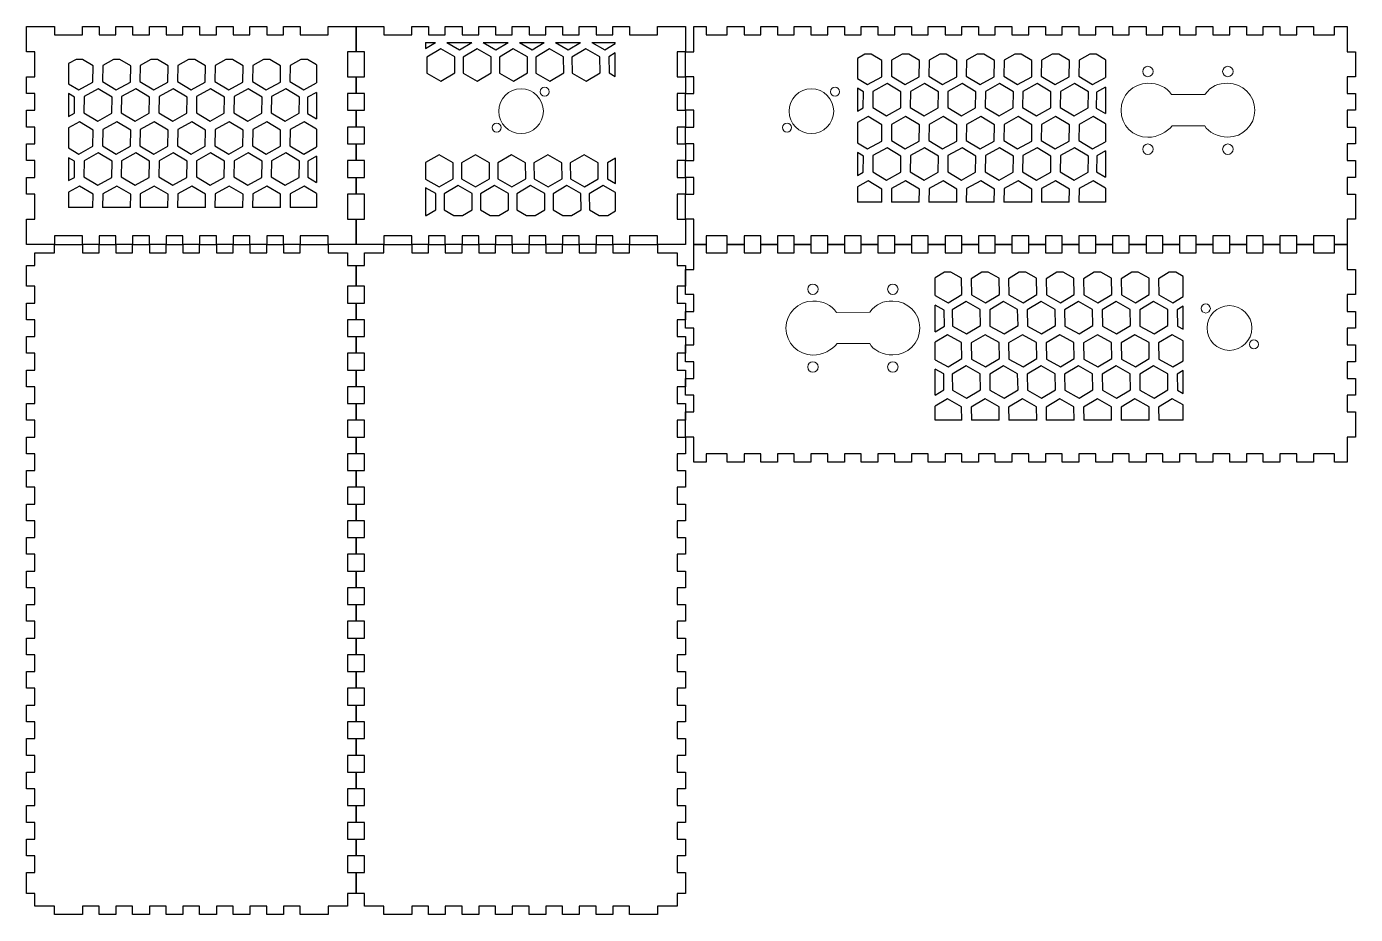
# Model space of a CAD drawing. Header units: inches. Extents: x 18 to 1367, y 18 to 919.
import ezdxf

# ---------------------------------------------------------------- set-up
doc = ezdxf.new("R2010")
doc.units = ezdxf.units.IN
doc.header["$MEASUREMENT"] = 0
doc.layers.add('Layer 1', color=7, linetype='Continuous')

# ---------------------------------------------------------------- blocks, each defined once
blk = doc.blocks.new('block 2')
at = {"layer": 'Layer 1', "color": 7, "lineweight": 30, "true_color": 0xffffff}
blk.add_lwpolyline([(18, 919.4), (46.3, 919.4), (46.3, 910.9), (74.7, 910.9), (74.7, 919.4), (91.7, 919.4), (91.7, 910.9), (108.7, 910.9), (108.7, 919.4), (125.7, 919.4), (125.7, 910.9), (142.7, 910.9), (142.7, 919.4), (159.7, 919.4), (159.7, 910.9), (176.7, 910.9), (176.7, 919.4), (193.7, 919.4), (193.7, 910.9), (210.8, 910.9), (210.8, 919.4), (227.8, 919.4), (227.8, 910.9), (244.8, 910.9), (244.8, 919.4), (261.8, 919.4), (261.8, 910.9), (278.8, 910.9), (278.8, 919.4), (295.8, 919.4), (295.8, 910.9), (324.1, 910.9), (324.1, 919.4), (352.5, 919.4), (352.5, 893.9), (344, 893.9), (344, 868.4), (352.5, 868.4), (352.5, 851.4), (344, 851.4), (344, 834.4), (352.5, 834.4), (352.5, 817.4), (344, 817.4), (344, 800.3), (352.5, 800.3), (352.5, 783.3), (344, 783.3), (344, 766.3), (352.5, 766.3), (352.5, 749.3), (344, 749.3), (344, 723.8), (352.5, 723.8), (352.5, 698.3), (324.1, 698.3), (324.1, 706.8), (295.8, 706.8), (295.8, 698.3), (278.8, 698.3), (278.8, 706.8), (261.8, 706.8), (261.8, 698.3), (244.8, 698.3), (244.8, 706.8), (227.8, 706.8), (227.8, 698.3), (210.8, 698.3), (210.8, 706.8), (193.7, 706.8), (193.7, 698.3), (176.7, 698.3), (176.7, 706.8), (159.7, 706.8), (159.7, 698.3), (142.7, 698.3), (142.7, 706.8), (125.7, 706.8), (125.7, 698.3), (108.7, 698.3), (108.7, 706.8), (91.7, 706.8), (91.7, 698.3), (74.7, 698.3), (74.7, 706.8), (46.3, 706.8), (46.3, 698.3), (18, 698.3), (18, 723.8), (26.5, 723.8), (26.5, 749.3), (18, 749.3), (18, 766.3), (26.5, 766.3), (26.5, 783.3), (18, 783.3), (18, 800.3), (26.5, 800.3), (26.5, 817.4), (18, 817.4), (18, 834.4), (26.5, 834.4), (26.5, 851.4), (18, 851.4), (18, 868.4), (26.5, 868.4), (26.5, 893.9), (18, 893.9), (18, 919.4)], dxfattribs=at)
blk = doc.blocks.new('block 3')
at = {"layer": 'Layer 1', "color": 7, "lineweight": 30, "true_color": 0xffffff}
blk.add_lwpolyline([(352.5, 919.4), (380.8, 919.4), (380.8, 910.9), (409.2, 910.9), (409.2, 919.4), (426.2, 919.4), (426.2, 910.9), (443.2, 910.9), (443.2, 919.4), (460.2, 919.4), (460.2, 910.9), (477.2, 910.9), (477.2, 919.4), (494.2, 919.4), (494.2, 910.9), (511.2, 910.9), (511.2, 919.4), (528.2, 919.4), (528.2, 910.9), (545.2, 910.9), (545.2, 919.4), (562.2, 919.4), (562.2, 910.9), (579.2, 910.9), (579.2, 919.4), (596.3, 919.4), (596.3, 910.9), (613.3, 910.9), (613.3, 919.4), (630.3, 919.4), (630.3, 910.9), (658.6, 910.9), (658.6, 919.4), (687, 919.4), (687, 893.9), (678.5, 893.9), (678.5, 868.4), (687, 868.4), (687, 851.4), (678.5, 851.4), (678.5, 834.4), (687, 834.4), (687, 817.4), (678.5, 817.4), (678.5, 800.3), (687, 800.3), (687, 783.3), (678.5, 783.3), (678.5, 766.3), (687, 766.3), (687, 749.3), (678.5, 749.3), (678.5, 723.8), (687, 723.8), (687, 698.3), (658.6, 698.3), (658.6, 706.8), (630.3, 706.8), (630.3, 698.3), (613.3, 698.3), (613.3, 706.8), (596.3, 706.8), (596.3, 698.3), (579.2, 698.3), (579.2, 706.8), (562.2, 706.8), (562.2, 698.3), (545.2, 698.3), (545.2, 706.8), (528.2, 706.8), (528.2, 698.3), (511.2, 698.3), (511.2, 706.8), (494.2, 706.8), (494.2, 698.3), (477.2, 698.3), (477.2, 706.8), (460.2, 706.8), (460.2, 698.3), (443.2, 698.3), (443.2, 706.8), (426.2, 706.8), (426.2, 698.3), (409.2, 698.3), (409.2, 706.8), (380.8, 706.8), (380.8, 698.3), (352.5, 698.3), (352.5, 723.8), (361, 723.8), (361, 749.3), (352.5, 749.3), (352.5, 766.3), (361, 766.3), (361, 783.3), (352.5, 783.3), (352.5, 800.3), (361, 800.3), (361, 817.4), (352.5, 817.4), (352.5, 834.4), (361, 834.4), (361, 851.4), (352.5, 851.4), (352.5, 868.4), (361, 868.4), (361, 893.9), (352.5, 893.9), (352.5, 919.4)], dxfattribs=at)
blk = doc.blocks.new('block 4')
at = {"layer": 'Layer 1', "color": 7, "lineweight": 30, "true_color": 0xffffff}
blk.add_lwpolyline([(695.5, 919.4), (708.2, 919.4), (708.2, 910.9), (729.5, 910.9), (729.5, 919.4), (746.5, 919.4), (746.5, 910.9), (763.5, 910.9), (763.5, 919.4), (780.5, 919.4), (780.5, 910.9), (797.5, 910.9), (797.5, 919.4), (814.5, 919.4), (814.5, 910.9), (831.5, 910.9), (831.5, 919.4), (848.5, 919.4), (848.5, 910.9), (865.5, 910.9), (865.5, 919.4), (882.5, 919.4), (882.5, 910.9), (899.6, 910.9), (899.6, 919.4), (916.6, 919.4), (916.6, 910.9), (933.6, 910.9), (933.6, 919.4), (950.6, 919.4), (950.6, 910.9), (967.6, 910.9), (967.6, 919.4), (984.6, 919.4), (984.6, 910.9), (1001.6, 910.9), (1001.6, 919.4), (1018.6, 919.4), (1018.6, 910.9), (1035.6, 910.9), (1035.6, 919.4), (1052.6, 919.4), (1052.6, 910.9), (1069.6, 910.9), (1069.6, 919.4), (1086.6, 919.4), (1086.6, 910.9), (1103.6, 910.9), (1103.6, 919.4), (1120.7, 919.4), (1120.7, 910.9), (1137.7, 910.9), (1137.7, 919.4), (1154.7, 919.4), (1154.7, 910.9), (1171.7, 910.9), (1171.7, 919.4), (1188.7, 919.4), (1188.7, 910.9), (1205.7, 910.9), (1205.7, 919.4), (1222.7, 919.4), (1222.7, 910.9), (1239.7, 910.9), (1239.7, 919.4), (1256.7, 919.4), (1256.7, 910.9), (1273.7, 910.9), (1273.7, 919.4), (1290.7, 919.4), (1290.7, 910.9), (1307.7, 910.9), (1307.7, 919.4), (1324.8, 919.4), (1324.8, 910.9), (1346, 910.9), (1346, 919.4), (1358.8, 919.4), (1358.8, 893.9), (1367.3, 893.9), (1367.3, 868.4), (1358.8, 868.4), (1358.8, 851.4), (1367.3, 851.4), (1367.3, 834.4), (1358.8, 834.4), (1358.8, 817.4), (1367.3, 817.4), (1367.3, 800.3), (1358.8, 800.3), (1358.8, 783.3), (1367.3, 783.3), (1367.3, 766.3), (1358.8, 766.3), (1358.8, 749.3), (1367.3, 749.3), (1367.3, 723.8), (1358.8, 723.8), (1358.8, 698.3), (1346, 698.3), (1346, 706.8), (1324.8, 706.8), (1324.8, 698.3), (1307.7, 698.3), (1307.7, 706.8), (1290.7, 706.8), (1290.7, 698.3), (1273.7, 698.3), (1273.7, 706.8), (1256.7, 706.8), (1256.7, 698.3), (1239.7, 698.3), (1239.7, 706.8), (1222.7, 706.8), (1222.7, 698.3), (1205.7, 698.3), (1205.7, 706.8), (1188.7, 706.8), (1188.7, 698.3), (1171.7, 698.3), (1171.7, 706.8), (1154.7, 706.8), (1154.7, 698.3), (1137.7, 698.3), (1137.7, 706.8), (1120.7, 706.8), (1120.7, 698.3), (1103.6, 698.3), (1103.6, 706.8), (1086.6, 706.8), (1086.6, 698.3), (1069.6, 698.3), (1069.6, 706.8), (1052.6, 706.8), (1052.6, 698.3), (1035.6, 698.3), (1035.6, 706.8), (1018.6, 706.8), (1018.6, 698.3), (1001.6, 698.3), (1001.6, 706.8), (984.6, 706.8), (984.6, 698.3), (967.6, 698.3), (967.6, 706.8), (950.6, 706.8), (950.6, 698.3), (933.6, 698.3), (933.6, 706.8), (916.6, 706.8), (916.6, 698.3), (899.6, 698.3), (899.6, 706.8), (882.5, 706.8), (882.5, 698.3), (865.5, 698.3), (865.5, 706.8), (848.5, 706.8), (848.5, 698.3), (831.5, 698.3), (831.5, 706.8), (814.5, 706.8), (814.5, 698.3), (797.5, 698.3), (797.5, 706.8), (780.5, 706.8), (780.5, 698.3), (763.5, 698.3), (763.5, 706.8), (746.5, 706.8), (746.5, 698.3), (729.5, 698.3), (729.5, 706.8), (708.2, 706.8), (708.2, 698.3), (695.5, 698.3), (695.5, 723.8), (687, 723.8), (687, 749.3), (695.5, 749.3), (695.5, 766.3), (687, 766.3), (687, 783.3), (695.5, 783.3), (695.5, 800.3), (687, 800.3), (687, 817.4), (695.5, 817.4), (695.5, 834.4), (687, 834.4), (687, 851.4), (695.5, 851.4), (695.5, 868.4), (687, 868.4), (687, 893.9), (695.5, 893.9), (695.5, 919.4)], dxfattribs=at)
blk = doc.blocks.new('block 5')
at = {"layer": 'Layer 1', "color": 7, "lineweight": 30, "true_color": 0xffffff}
blk.add_lwpolyline([(695.5, 698.3), (708.2, 698.3), (708.2, 689.8), (729.5, 689.8), (729.5, 698.3), (746.5, 698.3), (746.5, 689.8), (763.5, 689.8), (763.5, 698.3), (780.5, 698.3), (780.5, 689.8), (797.5, 689.8), (797.5, 698.3), (814.5, 698.3), (814.5, 689.8), (831.5, 689.8), (831.5, 698.3), (848.5, 698.3), (848.5, 689.8), (865.5, 689.8), (865.5, 698.3), (882.5, 698.3), (882.5, 689.8), (899.6, 689.8), (899.6, 698.3), (916.6, 698.3), (916.6, 689.8), (933.6, 689.8), (933.6, 698.3), (950.6, 698.3), (950.6, 689.8), (967.6, 689.8), (967.6, 698.3), (984.6, 698.3), (984.6, 689.8), (1001.6, 689.8), (1001.6, 698.3), (1018.6, 698.3), (1018.6, 689.8), (1035.6, 689.8), (1035.6, 698.3), (1052.6, 698.3), (1052.6, 689.8), (1069.6, 689.8), (1069.6, 698.3), (1086.6, 698.3), (1086.6, 689.8), (1103.6, 689.8), (1103.6, 698.3), (1120.7, 698.3), (1120.7, 689.8), (1137.7, 689.8), (1137.7, 698.3), (1154.7, 698.3), (1154.7, 689.8), (1171.7, 689.8), (1171.7, 698.3), (1188.7, 698.3), (1188.7, 689.8), (1205.7, 689.8), (1205.7, 698.3), (1222.7, 698.3), (1222.7, 689.8), (1239.7, 689.8), (1239.7, 698.3), (1256.7, 698.3), (1256.7, 689.8), (1273.7, 689.8), (1273.7, 698.3), (1290.7, 698.3), (1290.7, 689.8), (1307.7, 689.8), (1307.7, 698.3), (1324.8, 698.3), (1324.8, 689.8), (1346, 689.8), (1346, 698.3), (1358.8, 698.3), (1358.8, 672.8), (1367.3, 672.8), (1367.3, 647.3), (1358.8, 647.3), (1358.8, 630.2), (1367.3, 630.2), (1367.3, 613.2), (1358.8, 613.2), (1358.8, 596.2), (1367.3, 596.2), (1367.3, 579.2), (1358.8, 579.2), (1358.8, 562.2), (1367.3, 562.2), (1367.3, 545.2), (1358.8, 545.2), (1358.8, 528.2), (1367.3, 528.2), (1367.3, 502.7), (1358.8, 502.7), (1358.8, 477.2), (1346, 477.2), (1346, 485.7), (1324.8, 485.7), (1324.8, 477.2), (1307.7, 477.2), (1307.7, 485.7), (1290.7, 485.7), (1290.7, 477.2), (1273.7, 477.2), (1273.7, 485.7), (1256.7, 485.7), (1256.7, 477.2), (1239.7, 477.2), (1239.7, 485.7), (1222.7, 485.7), (1222.7, 477.2), (1205.7, 477.2), (1205.7, 485.7), (1188.7, 485.7), (1188.7, 477.2), (1171.7, 477.2), (1171.7, 485.7), (1154.7, 485.7), (1154.7, 477.2), (1137.7, 477.2), (1137.7, 485.7), (1120.7, 485.7), (1120.7, 477.2), (1103.6, 477.2), (1103.6, 485.7), (1086.6, 485.7), (1086.6, 477.2), (1069.6, 477.2), (1069.6, 485.7), (1052.6, 485.7), (1052.6, 477.2), (1035.6, 477.2), (1035.6, 485.7), (1018.6, 485.7), (1018.6, 477.2), (1001.6, 477.2), (1001.6, 485.7), (984.6, 485.7), (984.6, 477.2), (967.6, 477.2), (967.6, 485.7), (950.6, 485.7), (950.6, 477.2), (933.6, 477.2), (933.6, 485.7), (916.6, 485.7), (916.6, 477.2), (899.6, 477.2), (899.6, 485.7), (882.5, 485.7), (882.5, 477.2), (865.5, 477.2), (865.5, 485.7), (848.5, 485.7), (848.5, 477.2), (831.5, 477.2), (831.5, 485.7), (814.5, 485.7), (814.5, 477.2), (797.5, 477.2), (797.5, 485.7), (780.5, 485.7), (780.5, 477.2), (763.5, 477.2), (763.5, 485.7), (746.5, 485.7), (746.5, 477.2), (729.5, 477.2), (729.5, 485.7), (708.2, 485.7), (708.2, 477.2), (695.5, 477.2), (695.5, 502.7), (687, 502.7), (687, 528.2), (695.5, 528.2), (695.5, 545.2), (687, 545.2), (687, 562.2), (695.5, 562.2), (695.5, 579.2), (687, 579.2), (687, 596.2), (695.5, 596.2), (695.5, 613.2), (687, 613.2), (687, 630.2), (695.5, 630.2), (695.5, 647.3), (687, 647.3), (687, 672.8), (695.5, 672.8), (695.5, 698.3)], dxfattribs=at)
blk = doc.blocks.new('block 6')
at = {"layer": 'Layer 1', "color": 7, "lineweight": 30, "true_color": 0xffffff}
blk.add_lwpolyline([(26.5, 689.8), (46.3, 689.8), (46.3, 698.3), (74.7, 698.3), (74.7, 689.8), (91.7, 689.8), (91.7, 698.3), (108.7, 698.3), (108.7, 689.8), (125.7, 689.8), (125.7, 698.3), (142.7, 698.3), (142.7, 689.8), (159.7, 689.8), (159.7, 698.3), (176.7, 698.3), (176.7, 689.8), (193.7, 689.8), (193.7, 698.3), (210.8, 698.3), (210.8, 689.8), (227.8, 689.8), (227.8, 698.3), (244.8, 698.3), (244.8, 689.8), (261.8, 689.8), (261.8, 698.3), (278.8, 698.3), (278.8, 689.8), (295.8, 689.8), (295.8, 698.3), (324.1, 698.3), (324.1, 689.8), (344, 689.8), (344, 677), (352.5, 677), (352.5, 655.8), (344, 655.8), (344, 638.7), (352.5, 638.7), (352.5, 621.7), (344, 621.7), (344, 604.7), (352.5, 604.7), (352.5, 587.7), (344, 587.7), (344, 570.7), (352.5, 570.7), (352.5, 553.7), (344, 553.7), (344, 536.7), (352.5, 536.7), (352.5, 519.7), (344, 519.7), (344, 502.7), (352.5, 502.7), (352.5, 485.7), (344, 485.7), (344, 468.7), (352.5, 468.7), (352.5, 451.7), (344, 451.7), (344, 434.7), (352.5, 434.7), (352.5, 417.6), (344, 417.6), (344, 400.6), (352.5, 400.6), (352.5, 383.6), (344, 383.6), (344, 366.6), (352.5, 366.6), (352.5, 349.6), (344, 349.6), (344, 332.6), (352.5, 332.6), (352.5, 315.6), (344, 315.6), (344, 298.6), (352.5, 298.6), (352.5, 281.6), (344, 281.6), (344, 264.6), (352.5, 264.6), (352.5, 247.6), (344, 247.6), (344, 230.6), (352.5, 230.6), (352.5, 213.6), (344, 213.6), (344, 196.5), (352.5, 196.5), (352.5, 179.5), (344, 179.5), (344, 162.5), (352.5, 162.5), (352.5, 145.5), (344, 145.5), (344, 128.5), (352.5, 128.5), (352.5, 111.5), (344, 111.5), (344, 94.5), (352.5, 94.5), (352.5, 77.5), (344, 77.5), (344, 60.5), (352.5, 60.5), (352.5, 39.2), (344, 39.2), (344, 26.5), (324.1, 26.5), (324.1, 18), (295.8, 18), (295.8, 26.5), (278.8, 26.5), (278.8, 18), (261.8, 18), (261.8, 26.5), (244.8, 26.5), (244.8, 18), (227.8, 18), (227.8, 26.5), (210.8, 26.5), (210.8, 18), (193.7, 18), (193.7, 26.5), (176.7, 26.5), (176.7, 18), (159.7, 18), (159.7, 26.5), (142.7, 26.5), (142.7, 18), (125.7, 18), (125.7, 26.5), (108.7, 26.5), (108.7, 18), (91.7, 18), (91.7, 26.5), (74.7, 26.5), (74.7, 18), (46.3, 18), (46.3, 26.5), (26.5, 26.5), (26.5, 39.2), (18, 39.2), (18, 60.5), (26.5, 60.5), (26.5, 77.5), (18, 77.5), (18, 94.5), (26.5, 94.5), (26.5, 111.5), (18, 111.5), (18, 128.5), (26.5, 128.5), (26.5, 145.5), (18, 145.5), (18, 162.5), (26.5, 162.5), (26.5, 179.5), (18, 179.5), (18, 196.5), (26.5, 196.5), (26.5, 213.6), (18, 213.6), (18, 230.6), (26.5, 230.6), (26.5, 247.6), (18, 247.6), (18, 264.6), (26.5, 264.6), (26.5, 281.6), (18, 281.6), (18, 298.6), (26.5, 298.6), (26.5, 315.6), (18, 315.6), (18, 332.6), (26.5, 332.6), (26.5, 349.6), (18, 349.6), (18, 366.6), (26.5, 366.6), (26.5, 383.6), (18, 383.6), (18, 400.6), (26.5, 400.6), (26.5, 417.6), (18, 417.6), (18, 434.7), (26.5, 434.7), (26.5, 451.7), (18, 451.7), (18, 468.7), (26.5, 468.7), (26.5, 485.7), (18, 485.7), (18, 502.7), (26.5, 502.7), (26.5, 519.7), (18, 519.7), (18, 536.7), (26.5, 536.7), (26.5, 553.7), (18, 553.7), (18, 570.7), (26.5, 570.7), (26.5, 587.7), (18, 587.7), (18, 604.7), (26.5, 604.7), (26.5, 621.7), (18, 621.7), (18, 638.7), (26.5, 638.7), (26.5, 655.8), (18, 655.8), (18, 677), (26.5, 677), (26.5, 689.8)], dxfattribs=at)
blk = doc.blocks.new('block 7')
at = {"layer": 'Layer 1', "color": 7, "lineweight": 30, "true_color": 0xffffff}
blk.add_lwpolyline([(361, 689.8), (380.8, 689.8), (380.8, 698.3), (409.2, 698.3), (409.2, 689.8), (426.2, 689.8), (426.2, 698.3), (443.2, 698.3), (443.2, 689.8), (460.2, 689.8), (460.2, 698.3), (477.2, 698.3), (477.2, 689.8), (494.2, 689.8), (494.2, 698.3), (511.2, 698.3), (511.2, 689.8), (528.2, 689.8), (528.2, 698.3), (545.2, 698.3), (545.2, 689.8), (562.2, 689.8), (562.2, 698.3), (579.2, 698.3), (579.2, 689.8), (596.3, 689.8), (596.3, 698.3), (613.3, 698.3), (613.3, 689.8), (630.3, 689.8), (630.3, 698.3), (658.6, 698.3), (658.6, 689.8), (678.5, 689.8), (678.5, 677), (687, 677), (687, 655.8), (678.5, 655.8), (678.5, 638.7), (687, 638.7), (687, 621.7), (678.5, 621.7), (678.5, 604.7), (687, 604.7), (687, 587.7), (678.5, 587.7), (678.5, 570.7), (687, 570.7), (687, 553.7), (678.5, 553.7), (678.5, 536.7), (687, 536.7), (687, 519.7), (678.5, 519.7), (678.5, 502.7), (687, 502.7), (687, 485.7), (678.5, 485.7), (678.5, 468.7), (687, 468.7), (687, 451.7), (678.5, 451.7), (678.5, 434.7), (687, 434.7), (687, 417.6), (678.5, 417.6), (678.5, 400.6), (687, 400.6), (687, 383.6), (678.5, 383.6), (678.5, 366.6), (687, 366.6), (687, 349.6), (678.5, 349.6), (678.5, 332.6), (687, 332.6), (687, 315.6), (678.5, 315.6), (678.5, 298.6), (687, 298.6), (687, 281.6), (678.5, 281.6), (678.5, 264.6), (687, 264.6), (687, 247.6), (678.5, 247.6), (678.5, 230.6), (687, 230.6), (687, 213.6), (678.5, 213.6), (678.5, 196.5), (687, 196.5), (687, 179.5), (678.5, 179.5), (678.5, 162.5), (687, 162.5), (687, 145.5), (678.5, 145.5), (678.5, 128.5), (687, 128.5), (687, 111.5), (678.5, 111.5), (678.5, 94.5), (687, 94.5), (687, 77.5), (678.5, 77.5), (678.5, 60.5), (687, 60.5), (687, 39.2), (678.5, 39.2), (678.5, 26.5), (658.6, 26.5), (658.6, 18), (630.3, 18), (630.3, 26.5), (613.3, 26.5), (613.3, 18), (596.3, 18), (596.3, 26.5), (579.2, 26.5), (579.2, 18), (562.2, 18), (562.2, 26.5), (545.2, 26.5), (545.2, 18), (528.2, 18), (528.2, 26.5), (511.2, 26.5), (511.2, 18), (494.2, 18), (494.2, 26.5), (477.2, 26.5), (477.2, 18), (460.2, 18), (460.2, 26.5), (443.2, 26.5), (443.2, 18), (426.2, 18), (426.2, 26.5), (409.2, 26.5), (409.2, 18), (380.8, 18), (380.8, 26.5), (361, 26.5), (361, 39.2), (352.5, 39.2), (352.5, 60.5), (361, 60.5), (361, 77.5), (352.5, 77.5), (352.5, 94.5), (361, 94.5), (361, 111.5), (352.5, 111.5), (352.5, 128.5), (361, 128.5), (361, 145.5), (352.5, 145.5), (352.5, 162.5), (361, 162.5), (361, 179.5), (352.5, 179.5), (352.5, 196.5), (361, 196.5), (361, 213.6), (352.5, 213.6), (352.5, 230.6), (361, 230.6), (361, 247.6), (352.5, 247.6), (352.5, 264.6), (361, 264.6), (361, 281.6), (352.5, 281.6), (352.5, 298.6), (361, 298.6), (361, 315.6), (352.5, 315.6), (352.5, 332.6), (361, 332.6), (361, 349.6), (352.5, 349.6), (352.5, 366.6), (361, 366.6), (361, 383.6), (352.5, 383.6), (352.5, 400.6), (361, 400.6), (361, 417.6), (352.5, 417.6), (352.5, 434.7), (361, 434.7), (361, 451.7), (352.5, 451.7), (352.5, 468.7), (361, 468.7), (361, 485.7), (352.5, 485.7), (352.5, 502.7), (361, 502.7), (361, 519.7), (352.5, 519.7), (352.5, 536.7), (361, 536.7), (361, 553.7), (352.5, 553.7), (352.5, 570.7), (361, 570.7), (361, 587.7), (352.5, 587.7), (352.5, 604.7), (361, 604.7), (361, 621.7), (352.5, 621.7), (352.5, 638.7), (361, 638.7), (361, 655.8), (352.5, 655.8), (352.5, 677), (361, 677), (361, 689.8)], dxfattribs=at)
blk = doc.blocks.new('block 8')
at = {"layer": 'Layer 1', "lineweight": 0}
for points, knots in [([(816.5, 658), (819.4, 658), (821.8, 655.6), (821.8, 652.7), (821.8, 649.8), (819.4, 647.4), (816.5, 647.4), (813.6, 647.4), (811.2, 649.8), (811.2, 652.7), (811.2, 655.6), (813.6, 658), (816.5, 658)], [0, 0, 0, 0, 1, 1, 1, 2, 2, 2, 3, 3, 3, 4, 4, 4, 4]), ([(897.6, 658), (900.5, 658), (902.9, 655.6), (902.9, 652.7), (902.9, 649.8), (900.5, 647.4), (897.6, 647.4), (894.7, 647.4), (892.3, 649.8), (892.3, 652.7), (892.3, 655.6), (894.7, 658), (897.6, 658)], [0, 0, 0, 0, 1, 1, 1, 2, 2, 2, 3, 3, 3, 4, 4, 4, 4]), ([(897.6, 640.7), (887.6, 640.7), (880.9, 638.4), (874.3, 629.4), (874.3, 629.4), (840.3, 629.2), (840.3, 629.2), (835.5, 637.1), (826.4, 640.7), (816.5, 640.7), (801.4, 640.7), (789.1, 628.4), (789.1, 613.3), (789.1, 598.2), (801.4, 585.9), (816.5, 585.9), (826.5, 585.9), (835.8, 591.2), (841.1, 597.5), (841.1, 597.5), (874.1, 597.5), (874.1, 597.5), (877.4, 591.1), (887.7, 586), (897.6, 586), (912.7, 586), (925, 598.3), (925, 613.4), (925, 628.4), (912.8, 640.7), (897.6, 640.7)], [0, 0, 0, 0, 1, 1, 1, 2, 2, 2, 3, 3, 3, 4, 4, 4, 5, 5, 5, 6, 6, 6, 7, 7, 7, 8, 8, 8, 9, 9, 9, 10, 10, 10, 10]), ([(816.5, 579.1), (819.4, 579.1), (821.8, 576.7), (821.8, 573.8), (821.8, 570.9), (819.4, 568.5), (816.5, 568.5), (813.6, 568.5), (811.2, 570.9), (811.2, 573.8), (811.2, 576.7), (813.6, 579.1), (816.5, 579.1)], [0, 0, 0, 0, 1, 1, 1, 2, 2, 2, 3, 3, 3, 4, 4, 4, 4]), ([(897.6, 579.1), (900.5, 579.1), (902.9, 576.7), (902.9, 573.8), (902.9, 570.9), (900.5, 568.5), (897.6, 568.5), (894.7, 568.5), (892.3, 570.9), (892.3, 573.8), (892.3, 576.7), (894.7, 579.1), (897.6, 579.1)], [0, 0, 0, 0, 1, 1, 1, 2, 2, 2, 3, 3, 3, 4, 4, 4, 4])]:
    blk.add_open_spline(points, degree=3, knots=knots, dxfattribs=at)
blk = doc.blocks.new('block 9')
at = {"layer": 'Layer 1', "lineweight": 0}
for points, knots in [([(1156.6, 879.1), (1159.5, 879.1), (1161.9, 876.7), (1161.9, 873.8), (1161.9, 870.9), (1159.5, 868.5), (1156.6, 868.5), (1153.7, 868.5), (1151.3, 870.9), (1151.3, 873.8), (1151.3, 876.7), (1153.7, 879.1), (1156.6, 879.1)], [0, 0, 0, 0, 1, 1, 1, 2, 2, 2, 3, 3, 3, 4, 4, 4, 4]), ([(1237.8, 879.1), (1240.7, 879.1), (1243.1, 876.7), (1243.1, 873.8), (1243.1, 870.9), (1240.7, 868.5), (1237.8, 868.5), (1234.9, 868.5), (1232.5, 870.9), (1232.5, 873.8), (1232.5, 876.7), (1234.9, 879.1), (1237.8, 879.1)], [0, 0, 0, 0, 1, 1, 1, 2, 2, 2, 3, 3, 3, 4, 4, 4, 4]), ([(1237.8, 861.8), (1227.8, 861.8), (1221.1, 859.5), (1214.5, 850.5), (1214.5, 850.5), (1180.5, 850.3), (1180.5, 850.3), (1175.7, 858.2), (1166.6, 861.8), (1156.7, 861.8), (1141.6, 861.8), (1129.3, 849.5), (1129.3, 834.4), (1129.3, 819.3), (1141.6, 807), (1156.7, 807), (1166.7, 807), (1176, 812.3), (1181.3, 818.6), (1181.3, 818.6), (1214.3, 818.6), (1214.3, 818.6), (1217.6, 812.2), (1227.9, 807.1), (1237.8, 807.1), (1252.9, 807.1), (1265.2, 819.4), (1265.2, 834.5), (1265.2, 849.5), (1252.9, 861.8), (1237.8, 861.8)], [0, 0, 0, 0, 1, 1, 1, 2, 2, 2, 3, 3, 3, 4, 4, 4, 5, 5, 5, 6, 6, 6, 7, 7, 7, 8, 8, 8, 9, 9, 9, 10, 10, 10, 10]), ([(1156.6, 800.2), (1159.5, 800.2), (1161.9, 797.8), (1161.9, 794.9), (1161.9, 792), (1159.5, 789.6), (1156.6, 789.6), (1153.7, 789.6), (1151.3, 792), (1151.3, 794.9), (1151.3, 797.8), (1153.7, 800.2), (1156.6, 800.2)], [0, 0, 0, 0, 1, 1, 1, 2, 2, 2, 3, 3, 3, 4, 4, 4, 4]), ([(1237.8, 800.2), (1240.7, 800.2), (1243.1, 797.8), (1243.1, 794.9), (1243.1, 792), (1240.7, 789.6), (1237.8, 789.6), (1234.9, 789.6), (1232.5, 792), (1232.5, 794.9), (1232.5, 797.8), (1234.9, 800.2), (1237.8, 800.2)], [0, 0, 0, 0, 1, 1, 1, 2, 2, 2, 3, 3, 3, 4, 4, 4, 4])]:
    blk.add_open_spline(points, degree=3, knots=knots, dxfattribs=at)
blk = doc.blocks.new('block 10')
at = {"layer": 'Layer 1', "lineweight": 0}
for points in [[(1215.4, 637.8), (1217.9, 637.8), (1220, 635.7), (1220, 633.2), (1220, 630.7), (1217.9, 628.6), (1215.4, 628.6), (1212.9, 628.6), (1210.8, 630.7), (1210.8, 633.2), (1210.8, 635.7), (1212.9, 637.8), (1215.4, 637.8)], [(1239.4, 636.1), (1251.9, 636.1), (1262.1, 625.9), (1262.1, 613.4), (1262.1, 600.9), (1251.9, 590.7), (1239.4, 590.7), (1226.9, 590.7), (1216.7, 600.9), (1216.7, 613.4), (1216.7, 625.9), (1226.9, 636.1), (1239.4, 636.1)], [(1264.2, 601.4), (1266.7, 601.4), (1268.8, 599.3), (1268.8, 596.8), (1268.8, 594.3), (1266.7, 592.2), (1264.2, 592.2), (1261.7, 592.2), (1259.6, 594.3), (1259.6, 596.8), (1259.6, 599.3), (1261.7, 601.4), (1264.2, 601.4)]]:
    blk.add_open_spline(points, degree=3, knots=[0, 0, 0, 0, 1, 1, 1, 2, 2, 2, 3, 3, 3, 4, 4, 4, 4], dxfattribs=at)
blk = doc.blocks.new('block 11')
at = {"layer": 'Layer 1', "lineweight": 0}
for points in [[(814.9, 856.2), (827.4, 856.2), (837.6, 846), (837.6, 833.5), (837.6, 821), (827.4, 810.8), (814.9, 810.8), (802.4, 810.8), (792.2, 821), (792.2, 833.5), (792.2, 846), (802.4, 856.2), (814.9, 856.2)], [(838.9, 857.9), (841.4, 857.9), (843.5, 855.8), (843.5, 853.3), (843.5, 850.8), (841.4, 848.7), (838.9, 848.7), (836.4, 848.7), (834.3, 850.8), (834.3, 853.3), (834.3, 855.8), (836.4, 857.9), (838.9, 857.9)], [(790.2, 821.5), (792.7, 821.5), (794.8, 819.4), (794.8, 816.9), (794.8, 814.4), (792.7, 812.3), (790.2, 812.3), (787.7, 812.3), (785.6, 814.4), (785.6, 816.9), (785.6, 819.4), (787.7, 821.5), (790.2, 821.5)]]:
    blk.add_open_spline(points, degree=3, knots=[0, 0, 0, 0, 1, 1, 1, 2, 2, 2, 3, 3, 3, 4, 4, 4, 4], dxfattribs=at)
blk = doc.blocks.new('block 12')
at = {"layer": 'Layer 1', "lineweight": 0}
for points in [[(520.1, 856.2), (532.6, 856.2), (542.8, 846), (542.8, 833.5), (542.8, 821), (532.6, 810.8), (520.1, 810.8), (507.6, 810.8), (497.4, 821), (497.4, 833.5), (497.4, 846), (507.6, 856.2), (520.1, 856.2)], [(544.1, 857.9), (546.6, 857.9), (548.7, 855.8), (548.7, 853.3), (548.7, 850.8), (546.6, 848.7), (544.1, 848.7), (541.6, 848.7), (539.5, 850.8), (539.5, 853.3), (539.5, 855.8), (541.6, 857.9), (544.1, 857.9)], [(495.4, 821.5), (497.9, 821.5), (500, 819.4), (500, 816.9), (500, 814.4), (497.9, 812.3), (495.4, 812.3), (492.9, 812.3), (490.8, 814.4), (490.8, 816.9), (490.8, 819.4), (492.9, 821.5), (495.4, 821.5)]]:
    blk.add_open_spline(points, degree=3, knots=[0, 0, 0, 0, 1, 1, 1, 2, 2, 2, 3, 3, 3, 4, 4, 4, 4], dxfattribs=at)
blk = doc.blocks.new('block 13')
at = {"layer": 'Layer 1', "color": 7, "lineweight": 25, "true_color": 0xffffff}
for points in [[(950, 669.9), (940.5, 664.3)], [(940.5, 646.3), (940.5, 664.3)], [(956.5, 669.9), (950, 669.9)], [(967.4, 663.9), (956.5, 669.9)], [(967.7, 647.5), (967.4, 663.9)], [(988, 669.9), (977, 663.4)], [(977, 663.4), (977.4, 647)], [(994.5, 669.9), (988, 669.9)], [(1005.5, 663.9), (994.5, 669.9)], [(1005.8, 647.5), (1005.5, 663.9)], [(1026, 669.9), (1015.2, 663.4)], [(1015.2, 663.4), (1015.5, 647)], [(1032.7, 669.9), (1026, 669.9)], [(1043.5, 663.9), (1032.7, 669.9)], [(1043.8, 647.5), (1043.5, 663.9)], [(1064.2, 669.9), (1053.3, 663.4)], [(1053.3, 663.4), (1053.5, 647)], [(1070.7, 669.9), (1064.2, 669.9)], [(1081.5, 663.9), (1070.7, 669.9)], [(1081.8, 647.5), (1081.5, 663.9)], [(1102.2, 669.9), (1091.3, 663.4)], [(1091.3, 663.4), (1091.5, 647)], [(1108.8, 669.9), (1102.2, 669.9)], [(1119.7, 663.9), (1108.8, 669.9)], [(1119.9, 647.5), (1119.7, 663.9)], [(1140.3, 669.9), (1129.3, 663.4)], [(1129.3, 663.4), (1129.7, 647)], [(1146.8, 669.9), (1140.3, 669.9)], [(1157.8, 663.9), (1146.8, 669.9)], [(1157.9, 647.5), (1157.8, 663.9)], [(1178.3, 669.9), (1167.4, 663.4)], [(1167.4, 663.4), (1167.8, 647)], [(1184.8, 669.9), (1178.3, 669.9)], [(1192.4, 665.7), (1184.8, 669.9)], [(1192.4, 645.3), (1192.4, 665.7)], [(940.5, 646.3), (953.7, 639.1)], [(949.7, 631.5), (940.5, 636.5)], [(940.5, 609.6), (940.5, 636.5)], [(953.7, 639.1), (967.7, 647.5)], [(972, 640.2), (957.9, 631.7)], [(986.3, 632.2), (972, 640.2)], [(977.4, 647), (991.7, 639.1)], [(991.7, 639.1), (1005.8, 647.5)], [(1010, 640.2), (996, 631.7)], [(1024.3, 632.2), (1010, 640.2)], [(1015.5, 647), (1029.8, 639.1)], [(1029.8, 639.1), (1043.8, 647.5)], [(1048.2, 640.2), (1033.9, 631.7)], [(1062.4, 632.2), (1048.2, 640.2)], [(1053.5, 647), (1067.8, 639.1)], [(1067.8, 639.1), (1081.8, 647.5)], [(1086.2, 640.2), (1072, 631.7)], [(1100.4, 632.2), (1086.2, 640.2)], [(1091.5, 647), (1105.8, 639.1)], [(1105.8, 639.1), (1119.9, 647.5)], [(1124.3, 640.2), (1110.2, 631.7)], [(1138.5, 632.2), (1124.3, 640.2)], [(1129.7, 647), (1143.9, 639.1)], [(1143.9, 639.1), (1157.9, 647.5)], [(1162.3, 640.2), (1148.3, 631.7)], [(1176.7, 632.2), (1162.3, 640.2)], [(1167.8, 647), (1182, 639.1)], [(1182, 639.1), (1192.4, 645.3)], [(1192.4, 635.4), (1186.3, 631.7)], [(1192.4, 612.1), (1192.4, 635.4)], [(949.9, 615.2), (949.7, 631.5)], [(957.9, 631.7), (958.2, 615.4)], [(986.5, 615.9), (986.3, 632.2)], [(996, 631.7), (996.2, 615.4)], [(1024.7, 615.9), (1024.3, 632.2)], [(1033.9, 631.7), (1034.3, 615.4)], [(1062.7, 615.9), (1062.4, 632.2)], [(1072, 631.7), (1072.3, 615.4)], [(1100.8, 615.9), (1100.4, 632.2)], [(1110.2, 631.7), (1110.4, 615.4)], [(1138.8, 615.9), (1138.5, 632.2)], [(1148.3, 631.7), (1148.4, 615.4)], [(1176.8, 615.9), (1176.7, 632.2)], [(1186.3, 631.7), (1186.5, 615.4)], [(940.5, 609.6), (949.9, 615.2)], [(958.2, 615.4), (972.5, 607.4)], [(972.5, 607.4), (986.5, 615.9)], [(996.2, 615.4), (1010.5, 607.4)], [(1010.5, 607.4), (1024.7, 615.9)], [(1034.3, 615.4), (1048.5, 607.4)], [(1048.5, 607.4), (1062.7, 615.9)], [(1072.3, 615.4), (1086.7, 607.4)], [(1086.7, 607.4), (1100.8, 615.9)], [(1110.4, 615.4), (1124.8, 607.4)], [(1124.8, 607.4), (1138.8, 615.9)], [(1148.4, 615.4), (1162.8, 607.4)], [(1162.8, 607.4), (1176.8, 615.9)], [(1186.5, 615.4), (1192.4, 612.1)], [(953, 606.6), (940.5, 599.1)], [(940.5, 581.1), (940.5, 599.1)], [(967.4, 598.7), (953, 606.6)], [(967.7, 582.3), (967.4, 598.7)], [(991.2, 606.6), (977, 598.2)], [(977, 598.2), (977.4, 581.8)], [(1005.5, 598.7), (991.2, 606.6)], [(1005.8, 582.3), (1005.5, 598.7)], [(1029.3, 606.6), (1015.2, 598.2)], [(1015.2, 598.2), (1015.5, 581.8)], [(1043.5, 598.7), (1029.3, 606.6)], [(1043.8, 582.3), (1043.5, 598.7)], [(1067.3, 606.6), (1053.3, 598.2)], [(1053.3, 598.2), (1053.5, 581.8)], [(1081.5, 598.7), (1067.3, 606.6)], [(1081.8, 582.3), (1081.5, 598.7)], [(1105.3, 606.6), (1091.3, 598.2)], [(1091.3, 598.2), (1091.5, 581.8)], [(1119.7, 598.7), (1105.3, 606.6)], [(1119.9, 582.3), (1119.7, 598.7)], [(1143.4, 606.6), (1129.3, 598.2)], [(1129.3, 598.2), (1129.7, 581.8)], [(1157.8, 598.7), (1143.4, 606.6)], [(1157.9, 582.3), (1157.8, 598.7)], [(1181.4, 606.6), (1167.4, 598.2)], [(1167.4, 598.2), (1167.8, 581.8)], [(1192.4, 600.5), (1181.4, 606.6)], [(1192.4, 580.1), (1192.4, 600.5)], [(940.5, 581.1), (953.7, 573.9)], [(953.7, 573.9), (967.7, 582.3)], [(977.4, 581.8), (991.7, 573.9)], [(991.7, 573.9), (1005.8, 582.3)], [(1015.5, 581.8), (1029.8, 573.9)], [(1029.8, 573.9), (1043.8, 582.3)], [(1053.5, 581.8), (1067.8, 573.9)], [(1067.8, 573.9), (1081.8, 582.3)], [(1091.5, 581.8), (1105.8, 573.9)], [(1105.8, 573.9), (1119.9, 582.3)], [(1129.7, 581.8), (1143.9, 573.9)], [(1143.9, 573.9), (1157.9, 582.3)], [(1167.8, 581.8), (1182, 573.9)], [(949.4, 566.8), (940.5, 571.7)], [(940.5, 545.1), (940.5, 571.7)], [(949.5, 550.5), (949.4, 566.8)], [(972, 575), (957.9, 566.5)], [(986.3, 567), (972, 575)], [(986.5, 550.7), (986.3, 567)], [(1010, 575), (996, 566.5)], [(1024.3, 567), (1010, 575)], [(1024.7, 550.7), (1024.3, 567)], [(1048.2, 575), (1033.9, 566.5)], [(1062.4, 567), (1048.2, 575)], [(1062.7, 550.7), (1062.4, 567)], [(1086.2, 575), (1072, 566.5)], [(1100.4, 567), (1086.2, 575)], [(1100.8, 550.7), (1100.4, 567)], [(1124.3, 575), (1110.2, 566.5)], [(1138.5, 567), (1124.3, 575)], [(1138.8, 550.7), (1138.5, 567)], [(1162.3, 575), (1148.3, 566.5)], [(1176.7, 567), (1162.3, 575)], [(1176.8, 550.7), (1176.7, 567)], [(1182, 573.9), (1192.4, 580.1)], [(1192.4, 570.2), (1186.3, 566.5)], [(1192.4, 546.9), (1192.4, 570.2)], [(957.9, 566.5), (958.2, 550.2)], [(996, 566.5), (996.2, 550.2)], [(1033.9, 566.5), (1034.3, 550.2)], [(1072, 566.5), (1072.3, 550.2)], [(1110.2, 566.5), (1110.4, 550.2)], [(1148.3, 566.5), (1148.4, 550.2)], [(1186.3, 566.5), (1186.5, 550.2)], [(940.5, 545.1), (949.5, 550.5)], [(953, 541.4), (940.5, 533.9)], [(967.4, 533.5), (953, 541.4)], [(958.2, 550.2), (972.5, 542.2)], [(972.5, 542.2), (986.5, 550.7)], [(991.2, 541.4), (977, 533)], [(1005.5, 533.5), (991.2, 541.4)], [(996.2, 550.2), (1010.5, 542.2)], [(1010.5, 542.2), (1024.7, 550.7)], [(1029.3, 541.4), (1015.2, 533)], [(1043.5, 533.5), (1029.3, 541.4)], [(1034.3, 550.2), (1048.5, 542.2)], [(1048.5, 542.2), (1062.7, 550.7)], [(1067.3, 541.4), (1053.3, 533)], [(1081.5, 533.5), (1067.3, 541.4)], [(1072.3, 550.2), (1086.7, 542.2)], [(1086.7, 542.2), (1100.8, 550.7)], [(1105.3, 541.4), (1091.3, 533)], [(1119.7, 533.5), (1105.3, 541.4)], [(1110.4, 550.2), (1124.8, 542.2)], [(1124.8, 542.2), (1138.8, 550.7)], [(1143.4, 541.4), (1129.3, 533)], [(1157.8, 533.5), (1143.4, 541.4)], [(1148.4, 550.2), (1162.8, 542.2)], [(1162.8, 542.2), (1176.8, 550.7)], [(1181.4, 541.4), (1167.4, 533)], [(1192.4, 535.3), (1181.4, 541.4)], [(1186.5, 550.2), (1192.4, 546.9)], [(940.5, 519.7), (940.5, 533.9)], [(967.5, 519.7), (967.4, 533.5)], [(977, 533), (977.4, 519.7)], [(1005.7, 519.7), (1005.5, 533.5)], [(1015.2, 533), (1015.4, 519.7)], [(1043.8, 519.7), (1043.5, 533.5)], [(1053.3, 533), (1053.4, 519.7)], [(1081.8, 519.7), (1081.5, 533.5)], [(1091.3, 533), (1091.5, 519.7)], [(1119.8, 519.7), (1119.7, 533.5)], [(1129.3, 533), (1129.5, 519.7)], [(1157.9, 519.7), (1157.8, 533.5)], [(1167.4, 533), (1167.7, 519.7)], [(1192.4, 519.7), (1192.4, 535.3)], [(967.5, 519.7), (940.5, 519.7)], [(1005.7, 519.7), (977.4, 519.7)], [(1043.8, 519.7), (1015.4, 519.7)], [(1081.8, 519.7), (1053.4, 519.7)], [(1119.8, 519.7), (1091.5, 519.7)], [(1157.9, 519.7), (1129.5, 519.7)], [(1192.4, 519.7), (1167.7, 519.7)]]:
    blk.add_lwpolyline(points, dxfattribs=at)
blk = doc.blocks.new('block 14')
at = {"layer": 'Layer 1', "color": 7, "lineweight": 25, "true_color": 0xffffff}
for points in [[(869.2, 891.3), (861.6, 887.1)], [(875.7, 891.3), (869.2, 891.3)], [(886.6, 884.8), (875.7, 891.3)], [(907.2, 891.3), (896.3, 885.3)], [(913.8, 891.3), (907.2, 891.3)], [(924.7, 884.8), (913.8, 891.3)], [(945.3, 891.3), (934.4, 885.3)], [(951.9, 891.3), (945.3, 891.3)], [(962.7, 884.8), (951.9, 891.3)], [(983.4, 891.3), (972.5, 885.3)], [(989.9, 891.3), (983.4, 891.3)], [(1000.8, 884.8), (989.9, 891.3)], [(1021.4, 891.3), (1010.5, 885.3)], [(1028, 891.3), (1021.4, 891.3)], [(1038.9, 884.8), (1028, 891.3)], [(1059.5, 891.3), (1048.6, 885.3)], [(1066.1, 891.3), (1059.5, 891.3)], [(1077, 884.8), (1066.1, 891.3)], [(1097.6, 891.3), (1086.7, 885.3)], [(1104.1, 891.3), (1097.6, 891.3)], [(1113.5, 885.7), (1104.1, 891.3)], [(861.6, 887.1), (861.6, 866.7)], [(886.3, 868.4), (886.6, 884.8)], [(896.3, 885.3), (896.1, 868.9)], [(924.4, 868.4), (924.7, 884.8)], [(934.4, 885.3), (934.1, 868.9)], [(962.5, 868.4), (962.7, 884.8)], [(972.5, 885.3), (972.2, 868.9)], [(1000.5, 868.4), (1000.8, 884.8)], [(1010.5, 885.3), (1010.3, 868.9)], [(1038.6, 868.4), (1038.9, 884.8)], [(1048.6, 885.3), (1048.3, 868.9)], [(1076.7, 868.4), (1077, 884.8)], [(1086.7, 885.3), (1086.4, 868.9)], [(1113.5, 885.7), (1113.5, 867.7)], [(861.6, 866.7), (872, 860.5)], [(872, 860.5), (886.3, 868.4)], [(896.1, 868.9), (910.1, 860.5)], [(910.1, 860.5), (924.4, 868.4)], [(934.1, 868.9), (948.2, 860.5)], [(948.2, 860.5), (962.5, 868.4)], [(972.2, 868.9), (986.2, 860.5)], [(986.2, 860.5), (1000.5, 868.4)], [(1010.3, 868.9), (1024.3, 860.5)], [(1024.3, 860.5), (1038.6, 868.4)], [(1048.3, 868.9), (1062.4, 860.5)], [(1062.4, 860.5), (1076.7, 868.4)], [(1086.4, 868.9), (1100.4, 860.5)], [(1100.4, 860.5), (1113.5, 867.7)], [(867.8, 853.1), (861.6, 856.8)], [(861.6, 856.8), (861.6, 833.5)], [(867.5, 836.8), (867.8, 853.1)], [(877.4, 853.6), (877.2, 837.3)], [(891.7, 861.6), (877.4, 853.6)], [(905.8, 853.1), (891.7, 861.6)], [(905.6, 836.8), (905.8, 853.1)], [(915.5, 853.6), (915.2, 837.3)], [(929.8, 861.6), (915.5, 853.6)], [(943.9, 853.1), (929.8, 861.6)], [(943.6, 836.8), (943.9, 853.1)], [(953.6, 853.6), (953.3, 837.3)], [(967.9, 861.6), (953.6, 853.6)], [(982, 853.1), (967.9, 861.6)], [(981.7, 836.8), (982, 853.1)], [(991.6, 853.6), (991.4, 837.3)], [(1005.9, 861.6), (991.6, 853.6)], [(1020.1, 853.1), (1005.9, 861.6)], [(1019.8, 836.8), (1020.1, 853.1)], [(1029.7, 853.6), (1029.4, 837.3)], [(1044, 861.6), (1029.7, 853.6)], [(1058.1, 853.1), (1044, 861.6)], [(1057.9, 836.8), (1058.1, 853.1)], [(1067.8, 853.6), (1067.5, 837.3)], [(1082.1, 861.6), (1067.8, 853.6)], [(1096.2, 853.1), (1082.1, 861.6)], [(1095.9, 836.8), (1096.2, 853.1)], [(1104.4, 852.9), (1104.2, 836.6)], [(1113.5, 857.9), (1104.4, 852.9)], [(1113.5, 857.9), (1113.5, 831)], [(861.6, 833.5), (867.5, 836.8)], [(877.2, 837.3), (891.3, 828.8)], [(891.3, 828.8), (905.6, 836.8)], [(915.2, 837.3), (929.3, 828.8)], [(929.3, 828.8), (943.6, 836.8)], [(953.3, 837.3), (967.4, 828.8)], [(967.4, 828.8), (981.7, 836.8)], [(991.4, 837.3), (1005.5, 828.8)], [(1005.5, 828.8), (1019.8, 836.8)], [(1029.4, 837.3), (1043.5, 828.8)], [(1043.5, 828.8), (1057.9, 836.8)], [(1067.5, 837.3), (1081.6, 828.8)], [(1081.6, 828.8), (1095.9, 836.8)], [(1104.2, 836.6), (1113.5, 831)], [(872.6, 828), (861.6, 821.9)], [(886.6, 819.6), (872.6, 828)], [(910.6, 828), (896.3, 820.1)], [(924.7, 819.6), (910.6, 828)], [(948.7, 828), (934.4, 820.1)], [(962.7, 819.6), (948.7, 828)], [(986.8, 828), (972.5, 820.1)], [(1000.8, 819.6), (986.8, 828)], [(1024.8, 828), (1010.5, 820.1)], [(1038.9, 819.6), (1024.8, 828)], [(1062.9, 828), (1048.6, 820.1)], [(1077, 819.6), (1062.9, 828)], [(1101, 828), (1086.7, 820.1)], [(1113.5, 820.5), (1101, 828)], [(861.6, 821.9), (861.6, 801.5)], [(886.3, 803.2), (886.6, 819.6)], [(896.3, 820.1), (896.1, 803.7)], [(924.4, 803.2), (924.7, 819.6)], [(934.4, 820.1), (934.1, 803.7)], [(962.5, 803.2), (962.7, 819.6)], [(972.5, 820.1), (972.2, 803.7)], [(1000.5, 803.2), (1000.8, 819.6)], [(1010.5, 820.1), (1010.3, 803.7)], [(1038.6, 803.2), (1038.9, 819.6)], [(1048.6, 820.1), (1048.3, 803.7)], [(1076.7, 803.2), (1077, 819.6)], [(1086.7, 820.1), (1086.4, 803.7)], [(1113.5, 820.5), (1113.5, 802.5)], [(861.6, 801.5), (872, 795.3)], [(872, 795.3), (886.3, 803.2)], [(891.7, 796.4), (877.4, 788.4)], [(905.8, 787.9), (891.7, 796.4)], [(896.1, 803.7), (910.1, 795.3)], [(910.1, 795.3), (924.4, 803.2)], [(929.8, 796.4), (915.5, 788.4)], [(943.9, 787.9), (929.8, 796.4)], [(934.1, 803.7), (948.2, 795.3)], [(948.2, 795.3), (962.5, 803.2)], [(967.9, 796.4), (953.6, 788.4)], [(982, 787.9), (967.9, 796.4)], [(972.2, 803.7), (986.2, 795.3)], [(986.2, 795.3), (1000.5, 803.2)], [(1005.9, 796.4), (991.6, 788.4)], [(1020.1, 787.9), (1005.9, 796.4)], [(1010.3, 803.7), (1024.3, 795.3)], [(1024.3, 795.3), (1038.6, 803.2)], [(1044, 796.4), (1029.7, 788.4)], [(1058.1, 787.9), (1044, 796.4)], [(1048.3, 803.7), (1062.4, 795.3)], [(1062.4, 795.3), (1076.7, 803.2)], [(1082.1, 796.4), (1067.8, 788.4)], [(1096.2, 787.9), (1082.1, 796.4)], [(1086.4, 803.7), (1100.4, 795.3)], [(1100.4, 795.3), (1113.5, 802.5)], [(867.8, 787.9), (861.6, 791.6)], [(861.6, 791.6), (861.6, 768.3)], [(867.5, 771.6), (867.8, 787.9)], [(877.4, 788.4), (877.2, 772.1)], [(905.6, 771.6), (905.8, 787.9)], [(915.5, 788.4), (915.2, 772.1)], [(943.6, 771.6), (943.9, 787.9)], [(953.6, 788.4), (953.3, 772.1)], [(981.7, 771.6), (982, 787.9)], [(991.6, 788.4), (991.4, 772.1)], [(1019.8, 771.6), (1020.1, 787.9)], [(1029.7, 788.4), (1029.4, 772.1)], [(1057.9, 771.6), (1058.1, 787.9)], [(1067.8, 788.4), (1067.5, 772.1)], [(1095.9, 771.6), (1096.2, 787.9)], [(1104.7, 788.2), (1104.5, 771.9)], [(1113.5, 793.1), (1104.7, 788.2)], [(1113.5, 793.1), (1113.5, 766.5)], [(861.6, 768.3), (867.5, 771.6)], [(877.2, 772.1), (891.3, 763.6)], [(891.3, 763.6), (905.6, 771.6)], [(915.2, 772.1), (929.3, 763.6)], [(929.3, 763.6), (943.6, 771.6)], [(953.3, 772.1), (967.4, 763.6)], [(967.4, 763.6), (981.7, 771.6)], [(991.4, 772.1), (1005.5, 763.6)], [(1005.5, 763.6), (1019.8, 771.6)], [(1029.4, 772.1), (1043.5, 763.6)], [(1043.5, 763.6), (1057.9, 771.6)], [(1067.5, 772.1), (1081.6, 763.6)], [(1081.6, 763.6), (1095.9, 771.6)], [(1104.5, 771.9), (1113.5, 766.5)], [(872.6, 762.8), (861.6, 756.7)], [(861.6, 756.7), (861.6, 741.1)], [(886.6, 754.4), (872.6, 762.8)], [(910.6, 762.8), (896.3, 754.9)], [(924.7, 754.4), (910.6, 762.8)], [(948.7, 762.8), (934.4, 754.9)], [(962.7, 754.4), (948.7, 762.8)], [(986.8, 762.8), (972.5, 754.9)], [(1000.8, 754.4), (986.8, 762.8)], [(1024.8, 762.8), (1010.5, 754.9)], [(1038.9, 754.4), (1024.8, 762.8)], [(1062.9, 762.8), (1048.6, 754.9)], [(1077, 754.4), (1062.9, 762.8)], [(1101, 762.8), (1086.7, 754.9)], [(1113.5, 755.3), (1101, 762.8)], [(886.4, 741.1), (886.6, 754.4)], [(896.3, 754.9), (896.1, 741.1)], [(924.5, 741.1), (924.7, 754.4)], [(934.4, 754.9), (934.2, 741.1)], [(962.5, 741.1), (962.7, 754.4)], [(972.5, 754.9), (972.2, 741.1)], [(1000.6, 741.1), (1000.8, 754.4)], [(1010.5, 754.9), (1010.3, 741.1)], [(1038.7, 741.1), (1038.9, 754.4)], [(1048.6, 754.9), (1048.4, 741.1)], [(1076.7, 741.1), (1077, 754.4)], [(1086.7, 754.9), (1086.5, 741.1)], [(1113.5, 755.3), (1113.5, 741.1)], [(886.4, 741.1), (861.6, 741.1)], [(924.5, 741.1), (896.1, 741.1)], [(962.5, 741.1), (934.2, 741.1)], [(1000.6, 741.1), (972.2, 741.1)], [(1038.7, 741.1), (1010.3, 741.1)], [(1076.7, 741.1), (1048.4, 741.1)], [(1113.5, 741.1), (1086.5, 741.1)]]:
    blk.add_lwpolyline(points, dxfattribs=at)
blk = doc.blocks.new('block 15')
at = {"layer": 'Layer 1', "color": 7, "lineweight": 25, "true_color": 0xffffff}
for points in [[(68.2, 886), (60.6, 881.8)], [(60.6, 881.8), (60.6, 861.4)], [(74.7, 886), (68.2, 886)], [(85.6, 879.5), (74.7, 886)], [(85.3, 863.1), (85.6, 879.5)], [(95.3, 880), (95.1, 863.6)], [(106.2, 886), (95.3, 880)], [(112.8, 886), (106.2, 886)], [(123.7, 879.5), (112.8, 886)], [(123.4, 863.1), (123.7, 879.5)], [(133.4, 880), (133.1, 863.6)], [(144.3, 886), (133.4, 880)], [(150.9, 886), (144.3, 886)], [(161.7, 879.5), (150.9, 886)], [(161.5, 863.1), (161.7, 879.5)], [(171.5, 880), (171.2, 863.6)], [(182.4, 886), (171.5, 880)], [(188.9, 886), (182.4, 886)], [(199.8, 879.5), (188.9, 886)], [(199.5, 863.1), (199.8, 879.5)], [(209.5, 880), (209.3, 863.6)], [(220.4, 886), (209.5, 880)], [(227, 886), (220.4, 886)], [(237.9, 879.5), (227, 886)], [(237.6, 863.1), (237.9, 879.5)], [(247.6, 880), (247.3, 863.6)], [(258.5, 886), (247.6, 880)], [(265.1, 886), (258.5, 886)], [(276, 879.5), (265.1, 886)], [(275.7, 863.1), (276, 879.5)], [(285.7, 880), (285.4, 863.6)], [(296.6, 886), (285.7, 880)], [(303.1, 886), (296.6, 886)], [(312.5, 880.4), (303.1, 886)], [(312.5, 880.4), (312.5, 862.4)], [(95.1, 863.6), (109.1, 855.2)], [(133.1, 863.6), (147.2, 855.2)], [(171.2, 863.6), (185.2, 855.2)], [(209.3, 863.6), (223.3, 855.2)], [(247.3, 863.6), (261.4, 855.2)], [(285.4, 863.6), (299.4, 855.2)], [(60.6, 861.4), (71, 855.2)], [(66.8, 847.8), (60.6, 851.5)], [(60.6, 851.5), (60.6, 828.2)], [(71, 855.2), (85.3, 863.1)], [(90.7, 856.3), (76.4, 848.3)], [(104.8, 847.8), (90.7, 856.3)], [(109.1, 855.2), (123.4, 863.1)], [(128.8, 856.3), (114.5, 848.3)], [(142.9, 847.8), (128.8, 856.3)], [(147.2, 855.2), (161.5, 863.1)], [(166.9, 856.3), (152.6, 848.3)], [(181, 847.8), (166.9, 856.3)], [(185.2, 855.2), (199.5, 863.1)], [(204.9, 856.3), (190.6, 848.3)], [(219.1, 847.8), (204.9, 856.3)], [(223.3, 855.2), (237.6, 863.1)], [(243, 856.3), (228.7, 848.3)], [(257.1, 847.8), (243, 856.3)], [(261.4, 855.2), (275.7, 863.1)], [(281.1, 856.3), (266.8, 848.3)], [(295.2, 847.8), (281.1, 856.3)], [(299.4, 855.2), (312.5, 862.4)], [(312.5, 852.6), (303.4, 847.6)], [(312.5, 852.6), (312.5, 825.7)], [(66.5, 831.5), (66.8, 847.8)], [(76.4, 848.3), (76.2, 832)], [(104.6, 831.5), (104.8, 847.8)], [(114.5, 848.3), (114.2, 832)], [(142.6, 831.5), (142.9, 847.8)], [(152.6, 848.3), (152.3, 832)], [(180.7, 831.5), (181, 847.8)], [(190.6, 848.3), (190.4, 832)], [(218.8, 831.5), (219.1, 847.8)], [(228.7, 848.3), (228.4, 832)], [(256.9, 831.5), (257.1, 847.8)], [(266.8, 848.3), (266.5, 832)], [(294.9, 831.5), (295.2, 847.8)], [(303.4, 847.6), (303.2, 831.3)], [(60.6, 828.2), (66.5, 831.5)], [(76.2, 832), (90.3, 823.5)], [(90.3, 823.5), (104.6, 831.5)], [(114.2, 832), (128.3, 823.5)], [(128.3, 823.5), (142.6, 831.5)], [(152.3, 832), (166.4, 823.5)], [(166.4, 823.5), (180.7, 831.5)], [(190.4, 832), (204.5, 823.5)], [(204.5, 823.5), (218.8, 831.5)], [(228.4, 832), (242.5, 823.5)], [(242.5, 823.5), (256.9, 831.5)], [(266.5, 832), (280.6, 823.5)], [(280.6, 823.5), (294.9, 831.5)], [(303.2, 831.3), (312.5, 825.7)], [(71.6, 822.7), (60.6, 816.6)], [(60.6, 816.6), (60.6, 796.2)], [(85.6, 814.3), (71.6, 822.7)], [(85.3, 797.9), (85.6, 814.3)], [(95.3, 814.8), (95.1, 798.4)], [(109.6, 822.7), (95.3, 814.8)], [(123.7, 814.3), (109.6, 822.7)], [(123.4, 797.9), (123.7, 814.3)], [(133.4, 814.8), (133.1, 798.4)], [(147.7, 822.7), (133.4, 814.8)], [(161.7, 814.3), (147.7, 822.7)], [(161.5, 797.9), (161.7, 814.3)], [(171.5, 814.8), (171.2, 798.4)], [(185.8, 822.7), (171.5, 814.8)], [(199.8, 814.3), (185.8, 822.7)], [(199.5, 797.9), (199.8, 814.3)], [(209.5, 814.8), (209.3, 798.4)], [(223.8, 822.7), (209.5, 814.8)], [(237.9, 814.3), (223.8, 822.7)], [(237.6, 797.9), (237.9, 814.3)], [(247.6, 814.8), (247.3, 798.4)], [(261.9, 822.7), (247.6, 814.8)], [(276, 814.3), (261.9, 822.7)], [(275.7, 797.9), (276, 814.3)], [(285.7, 814.8), (285.4, 798.4)], [(300, 822.7), (285.7, 814.8)], [(312.5, 815.2), (300, 822.7)], [(312.5, 815.2), (312.5, 797.2)], [(60.6, 796.2), (71, 790)], [(71, 790), (85.3, 797.9)], [(95.1, 798.4), (109.1, 790)], [(109.1, 790), (123.4, 797.9)], [(133.1, 798.4), (147.2, 790)], [(147.2, 790), (161.5, 797.9)], [(171.2, 798.4), (185.2, 790)], [(185.2, 790), (199.5, 797.9)], [(209.3, 798.4), (223.3, 790)], [(223.3, 790), (237.6, 797.9)], [(247.3, 798.4), (261.4, 790)], [(261.4, 790), (275.7, 797.9)], [(285.4, 798.4), (299.4, 790)], [(299.4, 790), (312.5, 797.2)], [(66.8, 782.6), (60.6, 786.3)], [(60.6, 786.3), (60.6, 763)], [(76.4, 783.1), (76.2, 766.8)], [(90.7, 791.1), (76.4, 783.1)], [(104.8, 782.6), (90.7, 791.1)], [(114.5, 783.1), (114.2, 766.8)], [(128.8, 791.1), (114.5, 783.1)], [(142.9, 782.6), (128.8, 791.1)], [(152.6, 783.1), (152.3, 766.8)], [(166.9, 791.1), (152.6, 783.1)], [(181, 782.6), (166.9, 791.1)], [(190.6, 783.1), (190.4, 766.8)], [(204.9, 791.1), (190.6, 783.1)], [(219.1, 782.6), (204.9, 791.1)], [(228.7, 783.1), (228.4, 766.8)], [(243, 791.1), (228.7, 783.1)], [(257.1, 782.6), (243, 791.1)], [(266.8, 783.1), (266.5, 766.8)], [(281.1, 791.1), (266.8, 783.1)], [(295.2, 782.6), (281.1, 791.1)], [(303.7, 782.9), (303.5, 766.6)], [(312.5, 787.8), (303.7, 782.9)], [(312.5, 787.8), (312.5, 761.2)], [(66.5, 766.3), (66.8, 782.6)], [(104.6, 766.3), (104.8, 782.6)], [(142.6, 766.3), (142.9, 782.6)], [(180.7, 766.3), (181, 782.6)], [(218.8, 766.3), (219.1, 782.6)], [(256.9, 766.3), (257.1, 782.6)], [(294.9, 766.3), (295.2, 782.6)], [(60.6, 763), (66.5, 766.3)], [(71.6, 757.5), (60.6, 751.4)], [(85.6, 749.1), (71.6, 757.5)], [(76.2, 766.8), (90.3, 758.3)], [(90.3, 758.3), (104.6, 766.3)], [(109.6, 757.5), (95.3, 749.6)], [(123.7, 749.1), (109.6, 757.5)], [(114.2, 766.8), (128.3, 758.3)], [(128.3, 758.3), (142.6, 766.3)], [(147.7, 757.5), (133.4, 749.6)], [(161.7, 749.1), (147.7, 757.5)], [(152.3, 766.8), (166.4, 758.3)], [(166.4, 758.3), (180.7, 766.3)], [(185.8, 757.5), (171.5, 749.6)], [(199.8, 749.1), (185.8, 757.5)], [(190.4, 766.8), (204.5, 758.3)], [(204.5, 758.3), (218.8, 766.3)], [(223.8, 757.5), (209.5, 749.6)], [(237.9, 749.1), (223.8, 757.5)], [(228.4, 766.8), (242.5, 758.3)], [(242.5, 758.3), (256.9, 766.3)], [(261.9, 757.5), (247.6, 749.6)], [(276, 749.1), (261.9, 757.5)], [(266.5, 766.8), (280.6, 758.3)], [(280.6, 758.3), (294.9, 766.3)], [(300, 757.5), (285.7, 749.6)], [(312.5, 750), (300, 757.5)], [(303.5, 766.6), (312.5, 761.2)], [(60.6, 751.4), (60.6, 735.8)], [(85.4, 735.8), (85.6, 749.1)], [(95.3, 749.6), (95.1, 735.8)], [(123.5, 735.8), (123.7, 749.1)], [(133.4, 749.6), (133.2, 735.8)], [(161.5, 735.8), (161.7, 749.1)], [(171.5, 749.6), (171.2, 735.8)], [(199.6, 735.8), (199.8, 749.1)], [(209.5, 749.6), (209.3, 735.8)], [(237.7, 735.8), (237.9, 749.1)], [(247.6, 749.6), (247.4, 735.8)], [(275.7, 735.8), (276, 749.1)], [(285.7, 749.6), (285.5, 735.8)], [(312.5, 750), (312.5, 735.8)], [(85.4, 735.8), (60.6, 735.8)], [(123.5, 735.8), (95.1, 735.8)], [(161.5, 735.8), (133.2, 735.8)], [(199.6, 735.8), (171.2, 735.8)], [(237.7, 735.8), (209.3, 735.8)], [(275.7, 735.8), (247.4, 735.8)], [(312.5, 735.8), (285.5, 735.8)]]:
    blk.add_lwpolyline(points, dxfattribs=at)
blk = doc.blocks.new('block 16')
at = {"layer": 'Layer 1', "color": 7, "lineweight": 25, "true_color": 0xffffff}
for points in [[(423, 903.1), (433.2, 903.1)], [(423, 903.1), (423, 903.1)], [(423, 903.1), (423, 897.1)], [(423, 897.1), (433.2, 903.1)], [(438.5, 896.8), (424.4, 888.5)], [(452.8, 888.7), (438.5, 896.8)], [(444.7, 903.1), (470, 903.1)], [(444.7, 903.1), (444.7, 903.1)], [(444.7, 903.1), (457.6, 895.7)], [(457.6, 895.7), (470, 903.1)], [(475.4, 896.8), (461.3, 888.5)], [(470, 903.1), (470, 903.1)], [(489.6, 888.7), (475.4, 896.8)], [(481.5, 903.1), (506.9, 903.1)], [(481.5, 903.1), (481.5, 903.1)], [(481.5, 903.1), (494.4, 895.7)], [(494.4, 895.7), (506.9, 903.1)], [(512.2, 896.8), (498.1, 888.5)], [(506.9, 903.1), (506.9, 903.1)], [(526.5, 888.7), (512.2, 896.8)], [(518.4, 903.1), (543.7, 903.1)], [(518.4, 903.1), (518.4, 903.1)], [(518.4, 903.1), (531.3, 895.7)], [(531.3, 895.7), (543.7, 903.1)], [(549.1, 896.8), (535, 888.5)], [(543.7, 903.1), (543.7, 903.1)], [(563.3, 888.7), (549.1, 896.8)], [(555.2, 903.1), (580.6, 903.1)], [(555.2, 903.1), (555.2, 903.1)], [(555.2, 903.1), (568.1, 895.7)], [(568.1, 895.7), (580.6, 903.1)], [(585.9, 896.8), (571.8, 888.5)], [(580.6, 903.1), (580.6, 903.1)], [(600.2, 888.7), (585.9, 896.8)], [(592.1, 903.1), (615.8, 903.1)], [(592.1, 903.1), (592.1, 903.1)], [(592.1, 903.1), (605, 895.7)], [(605, 895.7), (615.8, 902.1)], [(615.8, 892.7), (609.2, 888.8)], [(615.8, 903.1), (615.8, 903.1)], [(615.8, 902.1), (615.8, 903.1)], [(615.8, 868.8), (615.8, 892.7)], [(424.4, 888.5), (424.5, 872.1)], [(452.9, 872.3), (452.8, 888.7)], [(461.3, 888.5), (461.4, 872.1)], [(489.7, 872.3), (489.6, 888.7)], [(498.1, 888.5), (498.2, 872.1)], [(526.6, 872.3), (526.5, 888.7)], [(535, 888.5), (535.1, 872.1)], [(563.4, 872.3), (563.3, 888.7)], [(571.8, 888.5), (571.9, 872.1)], [(600.3, 872.3), (600.2, 888.7)], [(609.2, 888.8), (609.4, 872.4)], [(424.5, 872.1), (438.8, 864)], [(438.8, 864), (452.9, 872.3)], [(461.4, 872.1), (475.6, 864)], [(475.6, 864), (489.7, 872.3)], [(498.2, 872.1), (512.5, 864)], [(512.5, 864), (526.6, 872.3)], [(535.1, 872.1), (549.3, 864)], [(549.3, 864), (563.4, 872.3)], [(571.9, 872.1), (586.2, 864)], [(586.2, 864), (600.3, 872.3)], [(609.4, 872.4), (615.8, 868.8)]]:
    blk.add_lwpolyline(points, dxfattribs=at)
blk = doc.blocks.new('block 17')
at = {"layer": 'Layer 1', "color": 7, "lineweight": 25, "true_color": 0xffffff}
for points in [[(436.8, 789.3), (423.1, 781.3)], [(451, 781.2), (436.8, 789.3)], [(473.7, 789.3), (459.5, 781)], [(487.9, 781.2), (473.7, 789.3)], [(510.5, 789.3), (496.4, 781)], [(524.7, 781.2), (510.5, 789.3)], [(547.4, 789.3), (533.2, 781)], [(561.6, 781.2), (547.4, 789.3)], [(584.2, 789.3), (570.1, 781)], [(598.4, 781.2), (584.2, 789.3)], [(615.9, 785.8), (607.8, 781.1)], [(615.9, 760.1), (615.9, 785.8)], [(423.1, 781.3), (423.1, 764.5)], [(451.1, 764.8), (451, 781.2)], [(459.5, 781), (459.6, 764.7)], [(488, 764.8), (487.9, 781.2)], [(496.4, 781), (496.5, 764.7)], [(524.8, 764.8), (524.7, 781.2)], [(533.2, 781), (533.3, 764.7)], [(561.7, 764.8), (561.6, 781.2)], [(570.1, 781), (570.2, 764.7)], [(598.5, 764.8), (598.4, 781.2)], [(607.8, 781.1), (607.9, 764.7)], [(423.1, 764.5), (437, 756.6)], [(433.5, 749.8), (423.1, 755.7)], [(423.1, 755.7), (423.1, 727.7)], [(437, 756.6), (451.1, 764.8)], [(456.1, 757.9), (442, 749.7)], [(470.4, 749.8), (456.1, 757.9)], [(459.6, 764.7), (473.8, 756.6)], [(473.8, 756.6), (488, 764.8)], [(493, 757.9), (478.9, 749.7)], [(507.2, 749.8), (493, 757.9)], [(496.5, 764.7), (510.7, 756.6)], [(510.7, 756.6), (524.8, 764.8)], [(529.8, 757.9), (515.7, 749.7)], [(544.1, 749.8), (529.8, 757.9)], [(533.3, 764.7), (547.5, 756.6)], [(547.5, 756.6), (561.7, 764.8)], [(566.7, 757.9), (552.6, 749.7)], [(580.9, 749.8), (566.7, 757.9)], [(570.2, 764.7), (584.4, 756.6)], [(584.4, 756.6), (598.5, 764.8)], [(603.5, 757.9), (589.4, 749.7)], [(615.9, 750.9), (603.5, 757.9)], [(607.9, 764.7), (615.9, 760.1)], [(433.6, 733.5), (433.5, 749.8)], [(442, 749.7), (442.1, 733.3)], [(470.5, 733.5), (470.4, 749.8)], [(478.9, 749.7), (479, 733.3)], [(507.3, 733.5), (507.2, 749.8)], [(515.7, 749.7), (515.8, 733.3)], [(544.2, 733.5), (544.1, 749.8)], [(552.6, 749.7), (552.7, 733.3)], [(581, 733.5), (580.9, 749.8)], [(589.4, 749.7), (589.5, 733.3)], [(615.9, 732.3), (615.9, 750.9)], [(423.8, 727.7), (433.6, 733.5)], [(442.1, 733.3), (451.9, 727.7)], [(460.7, 727.7), (470.5, 733.5)], [(479, 733.3), (488.7, 727.7)], [(497.5, 727.7), (507.3, 733.5)], [(515.8, 733.3), (525.6, 727.7)], [(534.4, 727.7), (544.2, 733.5)], [(552.7, 733.3), (562.4, 727.7)], [(571.2, 727.7), (581, 733.5)], [(589.5, 733.3), (599.3, 727.7)], [(608.1, 727.7), (615.9, 732.3)], [(423.1, 727.7), (423.8, 727.7)], [(451.9, 727.7), (460.7, 727.7)], [(488.7, 727.7), (497.5, 727.7)], [(525.6, 727.7), (534.4, 727.7)], [(562.4, 727.7), (571.2, 727.7)], [(599.3, 727.7), (608.1, 727.7)]]:
    blk.add_lwpolyline(points, dxfattribs=at)

msp = doc.modelspace()

# ---------------------------------------------------------------- block references
at = {"layer": 'Layer 1'}
for name in ['block 2', 'block 3', 'block 4', 'block 16', 'block 14', 'block 15', 'block 9', 'block 12', 'block 11', 'block 17', 'block 6', 'block 7', 'block 5', 'block 13', 'block 8', 'block 10']:
    msp.add_blockref(name, (0, 0), dxfattribs=at)

doc.saveas('drawing.dxf')
